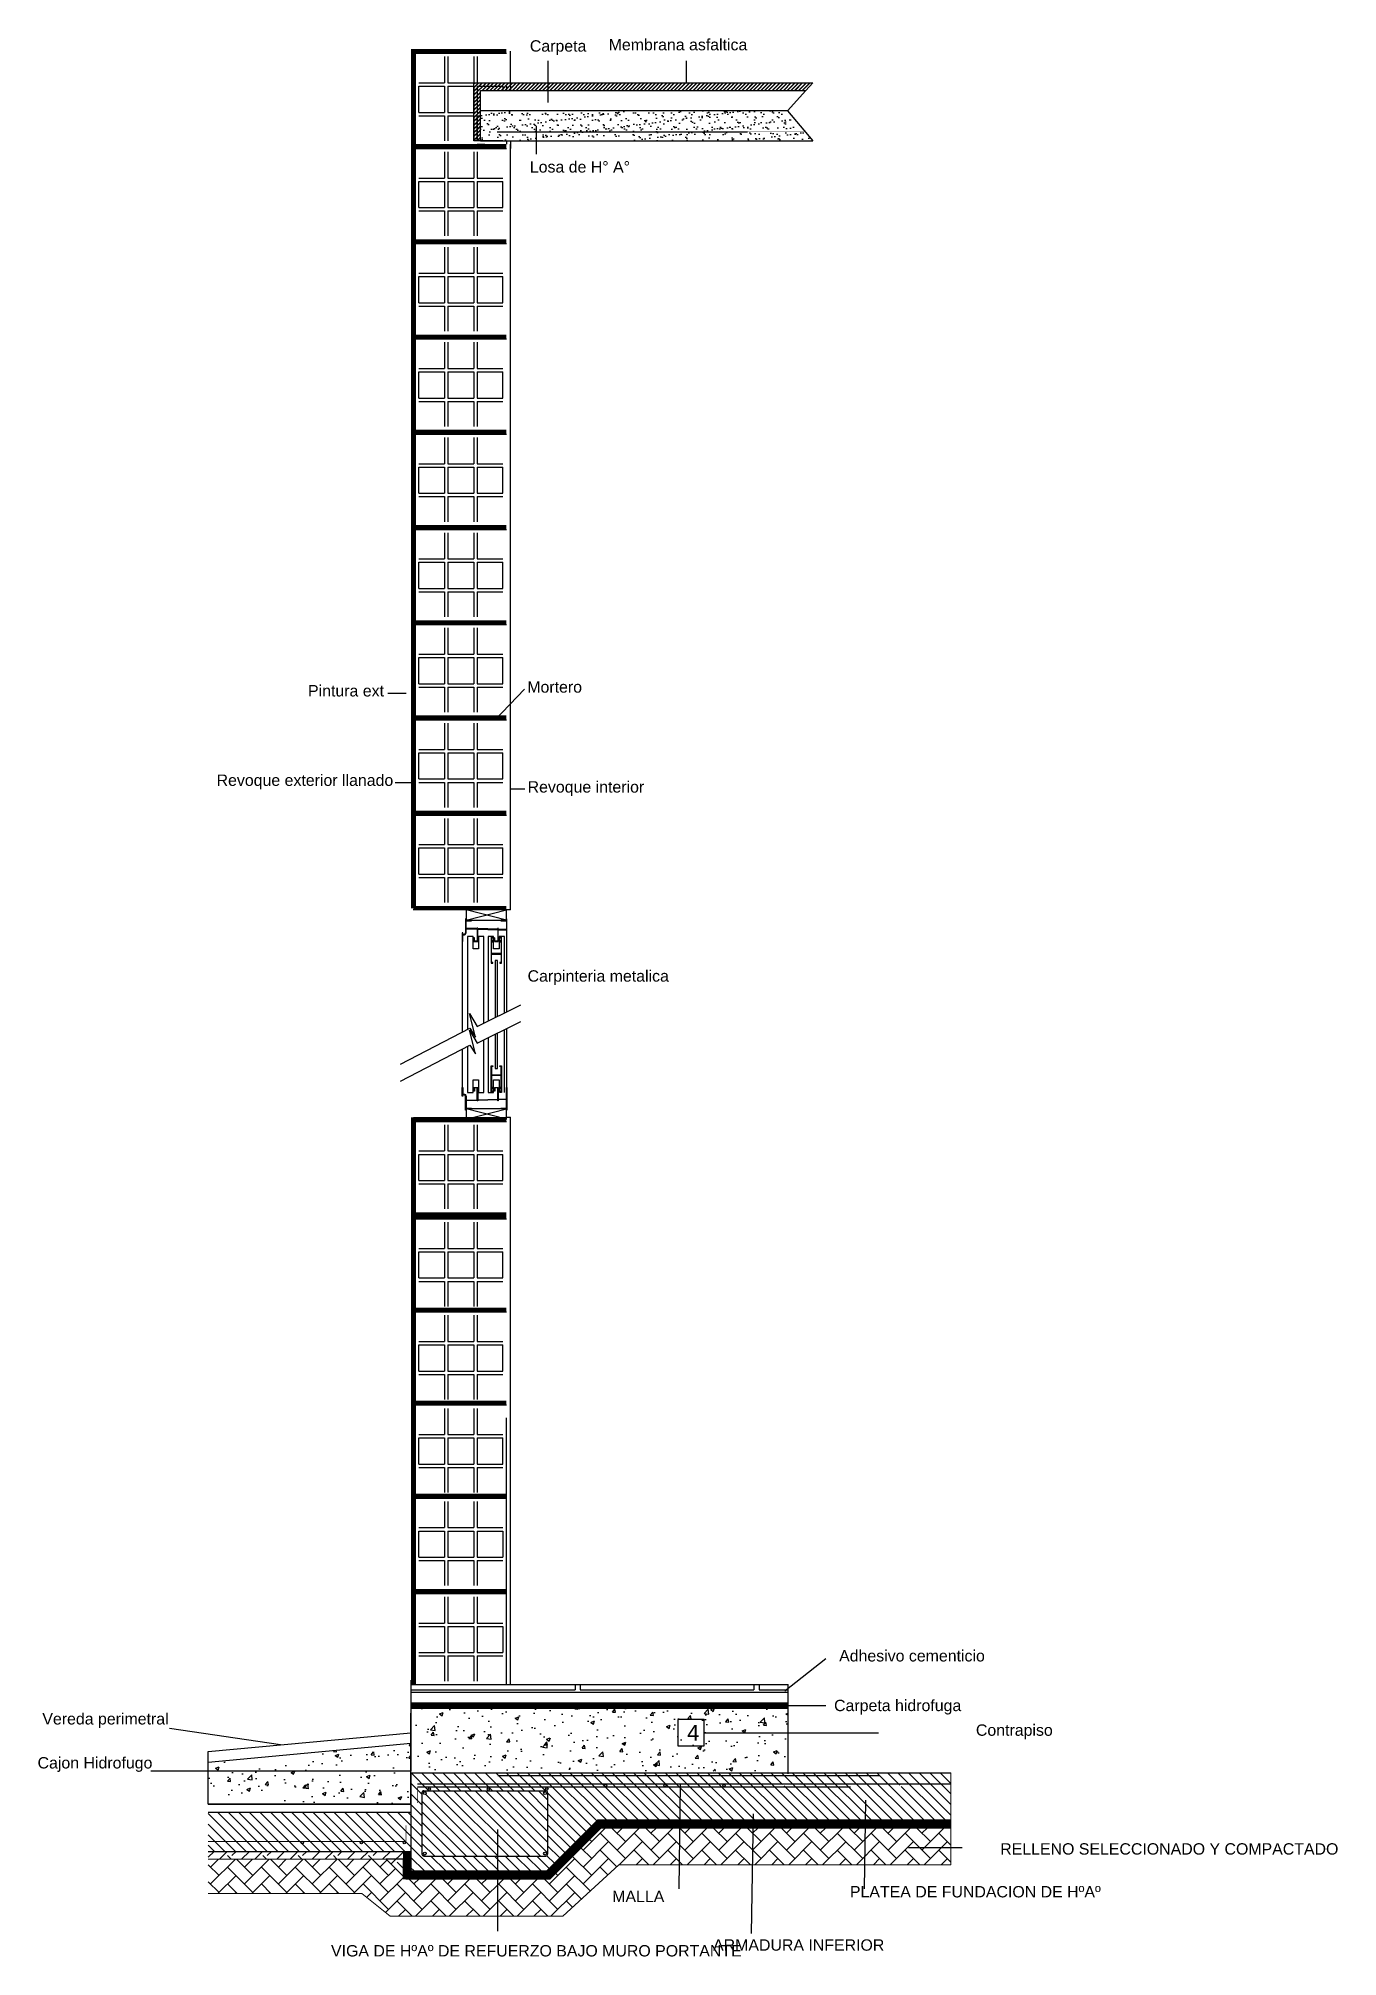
# Model space of a CAD drawing. Header units: millimetres. Extents: x 2439 to 2849, y 1282 to 1398.
# Drawn here: x 2438.94 to 2450.36, y 1310.99 to 1327.86 of the extents above; entities that cross this region are included whole.
import ezdxf

# ---------------------------------------------------------------- set-up
doc = ezdxf.new("R2010")
doc.units = ezdxf.units.MM
doc.linetypes.add('DASHED2', pattern=[0.375, 0.25, -0.125])
for name, color, linetype in [('13010100', 7, 'Continuous'), ('1301020', 4, 'Continuous'), ('1301050', 3, 'Continuous'), ('AUX1', 1, 'Continuous'), ('ejes', 8, 'DASHED2'), ('ESTRUCTURAS', 7, 'Continuous')]:
    doc.layers.add(name, color=color, linetype=linetype)
doc.layers.add('MUROS', color=1, linetype='Continuous', lineweight=30)
doc.styles.get("Standard").update_dxf_attribs({"font": 'arial.ttf'})
pattern_1 = [(135, (3473.93683, 684.683215), (0.0465308462, 0.0465308462), [])]

msp = doc.modelspace()

# ---------------------------------------------------------------- texts
for s, p in [('RELLENO SELECCIONADO Y COMPACTADO', (2447.39673, 1311.88884)), ('MALLA  ', (2443.98551, 1311.47109)), ('PLATEA DE FUNDACION DE HºAº ', (2446.07534, 1311.51241)), ('ARMADURA INFERIOR', (2444.87228, 1311.04378)), ('VIGA DE HºAº DE REFUERZO BAJO MURO PORTANTE', (2441.51343, 1310.99303))]:
    msp.add_text(s, height=0.1).set_placement(p)
at = {"char_height": 0.1, "attachment_point": 1}
for s, width, insert in [('Carpeta', 2.3425786, (2443.2615, 1327.84479)), ('Losa de H° A°', 2.3425786, (2443.2615, 1326.78134)), ('Carpinteria metalica', 2.3425786, (2443.24157, 1319.66587)), ('Adhesivo cementicio', 2.3425786, (2445.98027, 1313.68732)), ('Carpeta hidrofuga', 2.3425786, (2445.93609, 1313.25063)), ('Vereda perimetral', 1.2304444, (2438.97565, 1313.13316)), ('Contrapiso', 2.3425786, (2447.18289, 1313.03383)), ('Cajon Hidrofugo', 1.2304444, (2438.93364, 1312.74633))]:
    msp.add_mtext_dynamic_manual_height_columns(s, width=width, gutter_width=12.5, heights=[0], dxfattribs=dict(at, insert=insert))
at = {"attachment_point": 1}
for s, insert, char_height, width in [('Membrana asfaltica', (2443.9543, 1327.85603), 0.1, 2.3425786), ('Pintura ext', (2441.31143, 1322.17382), 0.1, 1.6411541), ('Mortero', (2443.23879, 1322.20754), 0.1, 1.6411541), ('Revoque exterior llanado', (2440.5076, 1321.38757), 0.1, 1.6411541), ('Revoque interior', (2443.24186, 1321.32877), 0.1, 1.6411541), ('{\\fArial|b0|i0|c0|p34;4}', (2444.64326, 1313.03012), 0.138758, 0.2044655)]:
    msp.add_mtext(s, dxfattribs=dict(at, insert=insert, char_height=char_height, width=width))

# ---------------------------------------------------------------- blocks, each defined once
blk = doc.blocks.new('A$C4DB13172')
for p, q in [((0.2292, 0.1128), (0.3585, 0.177)), ((0.2235, 0.0808), (0.2063, 0.1517)), ((0.2063, 0.1517), (0.2292, 0.1128)), ((0, 0), (0.2075, 0.1071)), ((0.2075, 0.1071), (0.2235, 0.0808))]:
    blk.add_line(p, q)
blk = doc.blocks.new('A$C376E7DB5')
for p, q in [((0.1842, 0.5025), (0.1842, 0.232)), ((0.3174, 0.2935), (0.3174, 0.5025)), ((0.3174, 0.0679), (0.3174, 0.2435)), ((0.1842, 0.182), (0.1842, 0.0679))]:
    blk.add_line(p, q)
at = {"layer": '13010100'}
for p, q in [((0.2168, 0.5174), (0.2005, 0.5174)), ((0.2005, 0.5174), (0.2005, 0.2404)), ((0.2168, 0.481), (0.2168, 0.5174)), ((0.249, 0.5174), (0.2333, 0.5174)), ((0.2333, 0.5174), (0.2333, 0.481)), ((0.249, 0.2595), (0.249, 0.5174)), ((0.278, 0.5174), (0.2618, 0.5174)), ((0.2618, 0.5174), (0.2618, 0.2659)), ((0.278, 0.481), (0.278, 0.5174)), ((0.3102, 0.5174), (0.2945, 0.5174)), ((0.2945, 0.5174), (0.2945, 0.481)), ((0.3102, 0.29), (0.3102, 0.5174)), ((0.2333, 0.481), (0.2168, 0.481)), ((0.2945, 0.481), (0.278, 0.481)), ((0.3102, 0.053), (0.3102, 0.24)), ((0.2005, 0.1904), (0.2005, 0.053)), ((0.249, 0.053), (0.249, 0.2095)), ((0.2618, 0.2159), (0.2618, 0.053)), ((0.2168, 0.053), (0.2168, 0.0903)), ((0.2168, 0.0903), (0.2333, 0.0903)), ((0.2333, 0.0903), (0.2333, 0.053)), ((0.278, 0.053), (0.278, 0.0903)), ((0.278, 0.0903), (0.2945, 0.0903)), ((0.2945, 0.0903), (0.2945, 0.053)), ((0.2005, 0.053), (0.2168, 0.053)), ((0.2333, 0.053), (0.249, 0.053)), ((0.2618, 0.053), (0.278, 0.053))]:
    blk.add_line(p, q, dxfattribs=at)
for points in [[(0.2123, 0.5644), (0.2123, 0.566), (0.1958, 0.566), (0.1958, 0.5703), (0.1941, 0.5703), (0.1941, 0.5298, -0.414214), (0.1875, 0.5232), (0.1859, 0.5232), (0.1859, 0.5281), (0.1842, 0.5281), (0.1842, 0.5025), (0.1859, 0.5025), (0.1859, 0.5215), (0.1875, 0.5215, 0.414214), (0.1958, 0.5298), (0.1958, 0.5406), (0.2289, 0.5396), (0.2289, 0.5041), (0.2206, 0.5041), (0.2206, 0.5132), (0.219, 0.5132), (0.219, 0.5025), (0.2305, 0.5025), (0.2305, 0.5396), (0.2901, 0.5379), (0.2901, 0.5041), (0.2819, 0.5041), (0.2819, 0.5132), (0.2802, 0.5132), (0.2802, 0.5025), (0.2918, 0.5025), (0.2918, 0.5379), (0.3158, 0.5372), (0.3158, 0.5025), (0.3174, 0.5025), (0.3174, 0.5703), (0.3158, 0.5703), (0.3158, 0.5662), (0.2992, 0.5662), (0.2992, 0.5646)], [(0.2123, 0.006), (0.2123, 0.0043), (0.1958, 0.0043), (0.1958, 0), (0.1941, 0), (0.1941, 0.0406, 0.414214), (0.1875, 0.0472), (0.1859, 0.0472), (0.1859, 0.0422), (0.1842, 0.0422), (0.1842, 0.0679), (0.1859, 0.0679), (0.1859, 0.0488), (0.1875, 0.0488, -0.414214), (0.1958, 0.0406), (0.1958, 0.0298), (0.2289, 0.0307), (0.2289, 0.0662), (0.2206, 0.0662), (0.2206, 0.0571), (0.219, 0.0571), (0.219, 0.0679), (0.2305, 0.0679), (0.2305, 0.0308), (0.2901, 0.0324), (0.2901, 0.0662), (0.2819, 0.0662), (0.2819, 0.0571), (0.2802, 0.0571), (0.2802, 0.0679), (0.2918, 0.0679), (0.2918, 0.0324), (0.3158, 0.0331), (0.3158, 0.0679), (0.3174, 0.0679), (0.3174, 0), (0.3158, 0), (0.3158, 0.0041), (0.2992, 0.0041), (0.2992, 0.0058)]]:
    blk.add_lwpolyline(points, format="xyb", dxfattribs=at)
at = {"layer": '1301020'}
for p, q in [((0.2894, 0.4457), (0.2828, 0.4457)), ((0.2828, 0.4457), (0.2828, 0.2763)), ((0.2894, 0.2796), (0.2894, 0.4457)), ((0.2894, 0.1247), (0.2894, 0.2296)), ((0.2828, 0.2263), (0.2828, 0.1247)), ((0.2828, 0.1247), (0.2894, 0.1247))]:
    blk.add_line(p, q, dxfattribs=at)
for points in [[(0.2992, 0.5646), (0.3158, 0.5646), (0.3158, 0.5389), (0.3158, 0.5389), (0.2918, 0.5396), (0.2918, 0.5396), (0.2918, 0.5422), (0.2901, 0.5422), (0.2901, 0.5396), (0.2305, 0.5412), (0.2305, 0.5422), (0.2289, 0.5422), (0.2289, 0.5413), (0.1958, 0.5422), (0.1958, 0.5644), (0.2123, 0.5644)], [(0.2992, 0.0058), (0.3158, 0.0058), (0.3158, 0.0314), (0.3158, 0.0314), (0.2918, 0.0308), (0.2918, 0.0308), (0.2918, 0.0281), (0.2901, 0.0281), (0.2901, 0.0307), (0.2305, 0.0291), (0.2305, 0.0281), (0.2289, 0.0281), (0.2289, 0.0291), (0.1958, 0.0281), (0.1958, 0.006), (0.2123, 0.006)]]:
    blk.add_lwpolyline(points, dxfattribs=at)
at = {"layer": '1301050'}
for points in [[(0.2981, 0.5157), (0.3001, 0.5157), (0.3001, 0.5033), (0.2981, 0.5033), (0.2981, 0.5054), (0.2964, 0.5054), (0.2964, 0.5017), (0.3001, 0.5017), (0.3001, 0.4671), (0.3001, 0.4671), (0.2719, 0.4671), (0.2719, 0.5017), (0.2756, 0.5017), (0.2756, 0.5054), (0.2739, 0.5054), (0.2739, 0.5033), (0.2719, 0.5033), (0.2719, 0.5157), (0.2739, 0.5157), (0.2739, 0.5137), (0.2756, 0.5137), (0.2756, 0.5174), (0.2703, 0.5174), (0.2703, 0.4384), (0.2752, 0.4384), (0.2752, 0.4401), (0.2719, 0.4401), (0.2719, 0.4654), (0.3001, 0.4654), (0.3001, 0.4401), (0.2967, 0.4401), (0.2967, 0.4384), (0.3017, 0.4384), (0.3017, 0.5174), (0.2964, 0.5174), (0.2964, 0.5137), (0.2981, 0.5137)], [(0.2981, 0.0547), (0.3001, 0.0547), (0.3001, 0.0671), (0.2981, 0.0671), (0.2981, 0.0651), (0.2964, 0.0651), (0.2964, 0.0688), (0.3001, 0.0688), (0.3001, 0.1034), (0.3001, 0.1034), (0.2719, 0.1034), (0.2719, 0.0688), (0.2756, 0.0688), (0.2756, 0.0651), (0.2739, 0.0651), (0.2739, 0.0671), (0.2719, 0.0671), (0.2719, 0.0547), (0.2739, 0.0547), (0.2739, 0.0568), (0.2756, 0.0568), (0.2756, 0.0531), (0.2703, 0.0531), (0.2703, 0.132), (0.2752, 0.132), (0.2752, 0.1304), (0.2719, 0.1304), (0.2719, 0.105), (0.3001, 0.105), (0.3001, 0.1304), (0.2967, 0.1304), (0.2967, 0.132), (0.3017, 0.132), (0.3017, 0.0531), (0.2964, 0.0531), (0.2964, 0.0568), (0.2981, 0.0568)]]:
    blk.add_lwpolyline(points, close=True, dxfattribs=at)
for p in [(0, 0.1369), (0, 0.0869)]:
    blk.add_blockref('A$C4DB13172', p)

# ---------------------------------------------------------------- hatches: boundary and pattern name
at = {"true_color": 0xffffff}
h = msp.add_hatch(dxfattribs=at)
h.set_pattern_fill('JIS_LC_8A', scale=0.003)
h.set_pattern_definition([(45, (-6.072393, 0.03), (-0.01654629868, 0.01654629868), []), (45, (-6.069393, 0.03), (-0.01654629868, 0.01654629868), [])])
h.paths.add_polyline_path([(2442.76971, 1326.96077), (2442.82735, 1326.96077), (2442.82735, 1327.404), (2445.68908, 1327.404), (2445.74956, 1327.47077), (2442.76971, 1327.47077)])
h = msp.add_hatch(dxfattribs=at)
h.set_pattern_fill('AR-SAND', scale=0.002)
h.set_pattern_definition([(37.5, (-6.07239, 0.03), (-0.0032000626, 0.0978826475), [0, -0.077216, 0, -0.08636, 0, -0.08255]), (7.5, (-6.07239, 0.03), (0.0899046566, 0.14336502), [0, -0.041656, 0, -0.069596, 0, -0.02667]), (327.5, (-6.13488, 0.03), (0.158198474, 0.000287437), [0, -0.0254, 0, -0.09144, 0, -0.11938]), (317.5, (-6.13488, 0.03), (0.1527112905, 0.0445858647), [0, -0.0127, 0, -0.059944, 0, -0.06858])])
h.paths.add_polyline_path([(2442.82735, 1327.22458), (2442.82735, 1326.96077), (2445.74956, 1326.96077), (2445.52656, 1327.22458)])
h = msp.add_hatch()
h.set_pattern_fill('AR-CONC,_O', color=256, scale=0.046253)
h.set_pattern_definition([(50, (2410.09224, 1286.32832), (0.3317519, -0.0290245), [0.0346895, -0.3815844]), (355, (2410.09224, 1286.3283), (-0.0641762, 0.3479089), [0.0277516, -0.3052675]), (100.4514, (2410.1199, 1286.3259), (0.267576, 0.318884), [0.0294815, -0.3242969]), (46.1842, (2410.09224, 1286.42082), (0.4936274, -0.076557), [0.052034, -0.5723766]), (96.6356, (2410.1334, 1286.41444), (0.4323063, 0.4505554), [0.0442223, -0.486445]), (351.1842, (2410.09224, 1286.4208), (0.432306, 0.450556), [0.0416274, -0.4579013]), (21, (2410.1385, 1286.3977), (0.2760854, -0.186222), [0.0346895, -0.3815844]), (326, (2410.1385, 1286.3977), (0.1125398, 0.3354012), [0.0277516, -0.3052675]), (71.4514, (2410.1615, 1286.38218), (0.3886253, 0.149179), [0.0294815, -0.3242969]), (37.5, (2410.09224, 1286.32832), (0.00562426, 0.15397226), [0, -0.3015673, 0, -0.3098928, 0, -0.30642386]), (7.5, (2410.09224, 1286.32832), (0.12167665, 0.1824259), [0, -0.17668515, 0, -0.2946294, 0, -0.11678796]), (327.5, (2409.9891, 1286.32832), (0.24690707, -0.01043223), [0, -0.11563164, 0, -0.3607707, 0, -0.478715]), (317.5, (2409.94285, 1286.32832), (0.2697391, 0.0463012), [0, -0.1503211, 0, -0.2395888, 0, -0.339957])])
h.paths.add_polyline_path([(2442.21646, 1313.17743), (2442.21646, 1312.6224), (2445.53206, 1312.6224), (2445.53206, 1313.17743)])
h = msp.add_hatch()
h.set_pattern_fill('AR-CONC,_O', color=256, scale=0.046253)
h.set_pattern_definition([(50, (2410.89224, 1286.03805), (0.3317519, -0.0290245), [0.0346895, -0.3815844]), (355, (2410.89224, 1286.03805), (-0.0641762, 0.3479089), [0.0277516, -0.3052675]), (100.4514, (2410.9199, 1286.03563), (0.267576, 0.318884), [0.0294815, -0.3242969]), (46.1842, (2410.89224, 1286.13056), (0.4936274, -0.076557), [0.052034, -0.5723766]), (96.6356, (2410.9334, 1286.1242), (0.4323063, 0.4505554), [0.044222, -0.486445]), (351.1842, (2410.89224, 1286.13056), (0.432306, 0.450556), [0.0416274, -0.4579013]), (21, (2410.9385, 1286.10743), (0.2760854, -0.186222), [0.0346895, -0.3815844]), (326, (2410.9385, 1286.10743), (0.1125398, 0.3354012), [0.0277516, -0.3052675]), (71.4514, (2410.9615, 1286.0919), (0.3886253, 0.149179), [0.0294815, -0.3242969]), (37.5, (2410.89224, 1286.03805), (0.00562426, 0.15397226), [0, -0.3015673, 0, -0.3098928, 0, -0.3064239]), (7.5, (2410.89224, 1286.03805), (0.12167665, 0.1824259), [0, -0.17668515, 0, -0.2946294, 0, -0.11678796]), (327.5, (2410.7891, 1286.03805), (0.24690707, -0.01043223), [0, -0.1156316, 0, -0.3607707, 0, -0.478715]), (317.5, (2410.74285, 1286.03805), (0.2697391, 0.0463012), [0, -0.1503211, 0, -0.2395888, 0, -0.339957])])
h.paths.add_polyline_path([(2442.21646, 1312.33214), (2442.21646, 1312.86826), (2440.43485, 1312.70176), (2440.43485, 1312.33214)])
at = {"lineweight": 9, "ltscale": 0.1}
h = msp.add_hatch(dxfattribs=at)
h.set_pattern_fill('LINE', color=256, scale=0.020726, angle=45, style=0)
h.set_pattern_definition(pattern_1)
h.paths.add_polyline_path([(2443.418, 1312.43345, 0.41421356), (2443.40073, 1312.45072), (2442.33054, 1312.45072, 0.41421356), (2442.31326, 1312.43345), (2442.31326, 1311.89265, 0.41421356), (2442.33054, 1311.87538), (2442.97872, 1311.87538), (2442.97872, 1311.74491), (2442.21646, 1311.74491), (2442.21646, 1312.60848), (2446.96324, 1312.60848), (2446.96324, 1312.50849), (2444.58716, 1312.50849), (2444.58318, 1312.19397), (2443.85911, 1312.19397), (2443.41005, 1311.74491), (2442.97872, 1311.74491), (2442.97872, 1311.87538), (2443.40073, 1311.87538, 0.41421356), (2443.418, 1311.89265)])
h.paths.add_polyline_path([(2443.42108, 1312.46511, 1), (2443.40036, 1312.46511, 1)], flags=16)
h.paths.add_polyline_path([(2443.93872, 1312.49673, 1), (2443.918, 1312.49673, 1)], flags=16)
h.paths.add_polyline_path([(2442.9056, 1312.46511, 1), (2442.88487, 1312.46511, 1)], flags=16)
h.paths.add_polyline_path([(2444.45915, 1312.49673, 1), (2444.43843, 1312.49673, 1)], flags=16)
h.paths.add_polyline_path([(2442.36609, 1312.46511, 1), (2442.38682, 1312.46511, 1)], flags=16)
h.paths.add_polyline_path([(2444.58716, 1312.50849), (2446.96324, 1312.50849), (2446.96324, 1312.19397), (2444.58318, 1312.19397)], flags=17)
h.paths.add_polyline_path([(2444.97793, 1312.49673, 1), (2444.9572, 1312.49673, 1)], flags=16)
h.paths.add_polyline_path([(2445.49677, 1312.49673, 1), (2445.47604, 1312.49673, 1)], flags=16)
h.paths.add_polyline_path([(2446.0156, 1312.49673, 1), (2445.99488, 1312.49673, 1)], flags=16)
h.paths.add_polyline_path([(2446.53444, 1312.49673, 1), (2446.51372, 1312.49673, 1)], flags=16)
h = msp.add_hatch(dxfattribs=at)
h.set_pattern_fill('ANSI31', color=256, scale=0.020726, style=0)
h.set_pattern_definition([(135, (3446.786616, 683.94787), (0.0465308462, 0.0465308462), [])])
h.paths.add_polyline_path([(2442.31326, 1312.43345), (2442.31832, 1312.44566), (2442.33054, 1312.45072), (2443.40073, 1312.45072), (2443.41294, 1312.44566), (2443.418, 1312.43345), (2443.418, 1312.24743), (2442.35508, 1312.24743), (2442.35508, 1312.00459), (2442.31326, 1312.00459)])
h.paths.add_polyline_path([(2443.40743, 1312.43064, 1), (2443.38255, 1312.43064, 1)], flags=16)
h.paths.add_polyline_path([(2442.35058, 1312.43064, 1), (2442.32571, 1312.43064, 1)], flags=16)
h.paths.add_polyline_path([(2442.35508, 1312.24743), (2443.418, 1312.24743), (2443.418, 1311.89265), (2443.41294, 1311.88044), (2443.40073, 1311.87538), (2442.97872, 1311.87538), (2442.97872, 1312.00459), (2442.35508, 1312.00459)])
h.paths.add_polyline_path([(2443.35102, 1311.9935, 1), (2443.37175, 1311.9935, 1)], flags=16)
h.paths.add_polyline_path([(2443.38255, 1311.89755, 1), (2443.40743, 1311.89755, 1)], flags=16)
h.paths.add_polyline_path([(2442.97872, 1312.00459), (2442.97872, 1311.87538), (2442.33054, 1311.87538), (2442.31832, 1311.88044), (2442.31326, 1311.89265), (2442.31326, 1311.98631, 0.67486315), (2442.33109, 1311.9935, 0.67486315), (2442.31326, 1312.00069), (2442.31326, 1312.00459)])
h.paths.add_polyline_path([(2442.85133, 1311.9935, 1), (2442.8306, 1311.9935, 1)], flags=16)
h.paths.add_polyline_path([(2442.32571, 1311.89755, 1), (2442.35058, 1311.89755, 1)], flags=16)
h = msp.add_hatch(dxfattribs=at)
h.set_pattern_fill('LINE', color=256, scale=0.020726, angle=45, style=0)
h.set_pattern_definition(pattern_1)
h.paths.add_polyline_path([(2441.77038, 1311.9935, 1), (2441.79111, 1311.9935, 1)], flags=16)
h.paths.add_polyline_path([(2441.24996, 1311.9935, 1), (2441.27068, 1311.9935, 1)], flags=16)
h.paths.add_polyline_path([(2442.1674, 1311.9935, 1), (2442.14667, 1311.9935, 1)], flags=16)
h.paths.add_polyline_path([(2440.72972, 1311.9935, 1), (2440.75045, 1311.9935, 1)], flags=16)
h.paths.add_polyline_path([(2440.43485, 1312.26305), (2440.43485, 1311.91762), (2442.21646, 1311.91762), (2442.21646, 1312.26305)])
h = msp.add_hatch(dxfattribs=at)
h.set_pattern_fill('AR-HBONE', color=256, scale=0.001036, style=0)
h.set_pattern_definition([(135, (3446.78662, 683.94787), (-1e-17, 0.148898708), [0.31586186, -0.105287286]), (45, (3446.71217, 684.02232), (-1e-17, 0.148898708), [0.31586186, -0.105287286])])
h.paths.add_polyline_path([(2445.97885, 1312.12488), (2446.96324, 1312.12488), (2446.96304, 1311.79906), (2445.97234, 1311.79906)])
h.paths.add_polyline_path([(2445.22593, 1312.12488), (2445.97885, 1312.12488), (2445.97234, 1311.79906), (2445.22017, 1311.79906)])
h.paths.add_polyline_path([(2444.58231, 1312.12488), (2445.22593, 1312.12488), (2445.22017, 1311.79906), (2444.57818, 1311.79906)])
h.paths.add_polyline_path([(2443.88772, 1312.12488), (2444.58231, 1312.12488), (2444.57818, 1311.79906), (2444.04403, 1311.79906), (2443.55275, 1311.34633), (2442.97872, 1311.34633), (2442.97872, 1311.67582), (2443.43866, 1311.67582)])
h.paths.add_polyline_path([(2440.43485, 1311.84854), (2440.43485, 1311.5462), (2441.78411, 1311.5462), (2442.03406, 1311.34633), (2442.97872, 1311.34633), (2442.97872, 1311.67582), (2442.17242, 1311.67582), (2441.99971, 1311.84854)])
h = msp.add_hatch(dxfattribs=at)
h.set_pattern_fill('EARTH', color=256, scale=0.034543, angle=45, style=0)
h.set_pattern_definition([(135, (3473.93683, 684.68322), (-2e-17, 0.31020564), [0.21934851, -0.21934851]), (135, (3473.995, 684.74138), (-2e-17, 0.31020564), [0.21934851, -0.21934851]), (135, (3474.05315, 684.79954), (-2e-17, 0.31020564), [0.21934851, -0.21934851]), (45, (3474.05315, 684.83832), (0.31020564, 2e-17), [0.21934851, -0.21934851]), (45, (3473.995, 684.89648), (0.31020564, 2e-17), [0.21934851, -0.21934851]), (45, (3473.93683, 684.95465), (0.31020564, 2e-17), [0.21934851, -0.21934851])])
h.paths.add_polyline_path([(2441.99971, 1311.84854), (2442.14738, 1311.84854), (2442.14738, 1311.70087)])
h.paths.add_polyline_path([(2440.43485, 1311.91762), (2440.43485, 1311.84854), (2442.18192, 1311.84854), (2442.18192, 1311.91762)])

# ---------------------------------------------------------------- linework, layer by layer
for p, q in [((2442.25478, 1326.93077), (2442.25478, 1327.73077)), ((2442.25478, 1327.73077), (2443.05478, 1327.73077)), ((2442.50971, 1327.70077), (2442.50971, 1327.47077)), ((2442.53971, 1327.70077), (2442.53971, 1327.47077)), ((2442.76971, 1327.70077), (2442.76971, 1327.47077)), ((2442.79971, 1327.70077), (2442.79971, 1327.47077)), ((2443.09228, 1327.44077), (2443.09228, 1327.74922)), ((2443.42179, 1327.29629), (2443.42179, 1327.66235)), ((2444.63961, 1327.47077), (2444.63961, 1327.66235)), ((2442.28478, 1327.47077), (2442.50971, 1327.47077)), ((2442.28478, 1327.44077), (2442.50971, 1327.44077)), ((2442.28478, 1327.21077), (2442.28478, 1327.44077)), ((2442.50971, 1327.44077), (2442.50971, 1327.21077)), ((2442.53971, 1327.47077), (2442.76971, 1327.47077)), ((2442.53971, 1327.44077), (2442.76971, 1327.44077)), ((2442.53971, 1327.44077), (2442.53971, 1327.21077)), ((2442.76971, 1327.47077), (2445.74956, 1327.47077)), ((2442.76971, 1326.96077), (2442.76971, 1327.47077)), ((2442.76971, 1327.44077), (2442.76971, 1327.21077)), ((2442.79971, 1327.47077), (2443.02478, 1327.47077)), ((2442.79971, 1327.44077), (2443.02478, 1327.44077)), ((2442.79971, 1327.44077), (2442.79971, 1327.21077)), ((2442.82735, 1327.404), (2445.68908, 1327.404)), ((2442.82735, 1326.96077), (2442.82735, 1327.404)), ((2443.02478, 1327.44077), (2443.02478, 1327.404)), ((2443.05478, 1327.44077), (2443.05478, 1327.404)), ((2443.09228, 1327.44077), (2443.09228, 1327.404)), ((2445.68908, 1327.404), (2445.52656, 1327.22458)), ((2445.74956, 1327.47077), (2445.68908, 1327.404)), ((2442.28478, 1327.21077), (2442.50971, 1327.21077)), ((2442.28478, 1327.18077), (2442.50971, 1327.18077)), ((2442.50971, 1327.18077), (2442.50971, 1326.96077)), ((2442.53971, 1327.21077), (2442.76971, 1327.21077)), ((2442.53971, 1327.18077), (2442.76971, 1327.18077)), ((2442.53971, 1327.18077), (2442.53971, 1326.96077)), ((2442.76971, 1327.18077), (2442.76971, 1326.96077)), ((2442.79971, 1327.21077), (2442.82735, 1327.21077)), ((2442.79971, 1327.18077), (2442.79971, 1326.96077)), ((2442.79971, 1326.96077), (2442.79971, 1327.18077)), ((2442.79971, 1327.18077), (2442.82735, 1327.18077)), ((2445.52656, 1327.22458), (2442.82735, 1327.22458)), ((2445.52656, 1327.22458), (2445.74956, 1326.96077)), ((2442.97514, 1327.04053), (2445.17426, 1327.04053)), ((2443.02478, 1327.04053), (2443.02478, 1327.04052)), ((2443.05478, 1327.04053), (2443.05478, 1327.04052)), ((2443.09228, 1327.04053), (2443.09228, 1327.04051)), ((2443.31653, 1327.09092), (2443.31653, 1326.8433)), ((2442.25478, 1326.09333), (2442.25478, 1326.89333)), ((2442.25478, 1326.89333), (2443.05478, 1326.89333)), ((2442.50971, 1326.86333), (2442.50971, 1326.63333)), ((2442.53971, 1326.86333), (2442.53971, 1326.63333)), ((2442.82735, 1326.96077), (2442.76971, 1326.96077)), ((2442.76971, 1326.86333), (2442.76971, 1326.63333)), ((2443.02478, 1326.96077), (2442.79971, 1326.96077)), ((2442.79971, 1326.93077), (2442.86477, 1326.93077)), ((2442.79971, 1326.86333), (2442.79971, 1326.63333)), ((2442.82735, 1326.96077), (2445.74956, 1326.96077)), ((2443.05478, 1326.96077), (2443.05478, 1326.93077)), ((2443.09228, 1326.96077), (2443.09228, 1326.89333)), ((2443.09228, 1320.19774), (2443.09228, 1326.93077)), ((2442.28478, 1326.63333), (2442.50971, 1326.63333)), ((2442.28478, 1326.60333), (2442.50971, 1326.60333)), ((2442.28478, 1326.37333), (2442.28478, 1326.60333)), ((2442.50971, 1326.60333), (2442.50971, 1326.37333)), ((2442.53971, 1326.63333), (2442.76971, 1326.63333)), ((2442.53971, 1326.60333), (2442.76971, 1326.60333)), ((2442.53971, 1326.60333), (2442.53971, 1326.37333)), ((2442.76971, 1326.60333), (2442.76971, 1326.37333)), ((2442.79971, 1326.63333), (2443.02478, 1326.63333)), ((2442.79971, 1326.60333), (2443.02478, 1326.60333)), ((2442.79971, 1326.60333), (2442.79971, 1326.37333)), ((2443.02478, 1326.37333), (2443.02478, 1326.60333)), ((2442.28478, 1326.37333), (2442.50971, 1326.37333)), ((2442.28478, 1326.34333), (2442.50971, 1326.34333)), ((2442.50971, 1326.34333), (2442.50971, 1326.12333)), ((2442.53971, 1326.37333), (2442.76971, 1326.37333)), ((2442.53971, 1326.34333), (2442.76971, 1326.34333)), ((2442.53971, 1326.34333), (2442.53971, 1326.12333)), ((2442.76971, 1326.34333), (2442.76971, 1326.12333)), ((2442.79971, 1326.37333), (2443.02478, 1326.37333)), ((2442.79971, 1326.34333), (2443.02478, 1326.34333)), ((2442.79971, 1326.34333), (2442.79971, 1326.12333)), ((2442.25478, 1325.25589), (2442.25478, 1326.05589)), ((2442.25478, 1326.05589), (2443.05478, 1326.05589)), ((2442.50971, 1326.02589), (2442.50971, 1325.79589)), ((2442.53971, 1326.02589), (2442.53971, 1325.79589)), ((2442.76971, 1326.02589), (2442.76971, 1325.79589)), ((2442.79971, 1326.02589), (2442.79971, 1325.79589)), ((2442.28478, 1325.79589), (2442.50971, 1325.79589)), ((2442.53971, 1325.79589), (2442.76971, 1325.79589)), ((2442.79971, 1325.79589), (2443.02478, 1325.79589)), ((2442.28478, 1325.76589), (2442.50971, 1325.76589)), ((2442.28478, 1325.53589), (2442.28478, 1325.76589)), ((2442.50971, 1325.76589), (2442.50971, 1325.53589)), ((2442.53971, 1325.76589), (2442.76971, 1325.76589)), ((2442.53971, 1325.76589), (2442.53971, 1325.53589)), ((2442.76971, 1325.76589), (2442.76971, 1325.53589)), ((2442.79971, 1325.76589), (2443.02478, 1325.76589)), ((2442.79971, 1325.76589), (2442.79971, 1325.53589)), ((2443.02478, 1325.53589), (2443.02478, 1325.76589)), ((2442.28478, 1325.53589), (2442.50971, 1325.53589)), ((2442.28478, 1325.50589), (2442.50971, 1325.50589)), ((2442.50971, 1325.50589), (2442.50971, 1325.28589)), ((2442.53971, 1325.53589), (2442.76971, 1325.53589)), ((2442.53971, 1325.50589), (2442.76971, 1325.50589)), ((2442.53971, 1325.50589), (2442.53971, 1325.28589)), ((2442.76971, 1325.50589), (2442.76971, 1325.28589)), ((2442.79971, 1325.53589), (2443.02478, 1325.53589)), ((2442.79971, 1325.50589), (2443.02478, 1325.50589)), ((2442.79971, 1325.50589), (2442.79971, 1325.28589)), ((2442.25478, 1324.41845), (2442.25478, 1325.21845)), ((2442.25478, 1325.21845), (2443.05478, 1325.21845)), ((2442.50971, 1325.18845), (2442.50971, 1324.95845)), ((2442.53971, 1325.18845), (2442.53971, 1324.95845)), ((2442.76971, 1325.18845), (2442.76971, 1324.95845)), ((2442.79971, 1325.18845), (2442.79971, 1324.95845)), ((2442.28478, 1324.95845), (2442.50971, 1324.95845)), ((2442.53971, 1324.95845), (2442.76971, 1324.95845)), ((2442.79971, 1324.95845), (2443.02478, 1324.95845)), ((2442.28478, 1324.92845), (2442.50971, 1324.92845)), ((2442.28478, 1324.69845), (2442.28478, 1324.92845)), ((2442.50971, 1324.92845), (2442.50971, 1324.69845)), ((2442.53971, 1324.92845), (2442.76971, 1324.92845)), ((2442.53971, 1324.92845), (2442.53971, 1324.69845)), ((2442.76971, 1324.92845), (2442.76971, 1324.69845)), ((2442.79971, 1324.92845), (2443.02478, 1324.92845)), ((2442.79971, 1324.92845), (2442.79971, 1324.69845)), ((2443.02478, 1324.69845), (2443.02478, 1324.92845)), ((2442.28478, 1324.69845), (2442.50971, 1324.69845)), ((2442.28478, 1324.66845), (2442.50971, 1324.66845)), ((2442.50971, 1324.66845), (2442.50971, 1324.44845)), ((2442.53971, 1324.69845), (2442.76971, 1324.69845)), ((2442.53971, 1324.66845), (2442.76971, 1324.66845)), ((2442.53971, 1324.66845), (2442.53971, 1324.44845)), ((2442.76971, 1324.66845), (2442.76971, 1324.44845)), ((2442.79971, 1324.69845), (2443.02478, 1324.69845)), ((2442.79971, 1324.66845), (2443.02478, 1324.66845)), ((2442.79971, 1324.66845), (2442.79971, 1324.44845)), ((2442.25478, 1323.58102), (2442.25478, 1324.38102)), ((2442.25478, 1324.38102), (2443.05478, 1324.38102)), ((2442.50971, 1324.35102), (2442.50971, 1324.12102)), ((2442.53971, 1324.35102), (2442.53971, 1324.12102)), ((2442.76971, 1324.35102), (2442.76971, 1324.12102)), ((2442.79971, 1324.35102), (2442.79971, 1324.12102)), ((2442.28478, 1324.12102), (2442.50971, 1324.12102)), ((2442.53971, 1324.12102), (2442.76971, 1324.12102)), ((2442.79971, 1324.12102), (2443.02478, 1324.12102)), ((2442.28478, 1324.09102), (2442.50971, 1324.09102)), ((2442.28478, 1323.86102), (2442.28478, 1324.09102)), ((2442.50971, 1324.09102), (2442.50971, 1323.86102)), ((2442.53971, 1324.09102), (2442.76971, 1324.09102)), ((2442.53971, 1324.09102), (2442.53971, 1323.86102)), ((2442.76971, 1324.09102), (2442.76971, 1323.86102)), ((2442.79971, 1324.09102), (2443.02478, 1324.09102)), ((2442.79971, 1324.09102), (2442.79971, 1323.86102)), ((2443.02478, 1323.86102), (2443.02478, 1324.09102)), ((2442.28478, 1323.86102), (2442.50971, 1323.86102)), ((2442.28478, 1323.83102), (2442.50971, 1323.83102)), ((2442.50971, 1323.83102), (2442.50971, 1323.61102)), ((2442.53971, 1323.86102), (2442.76971, 1323.86102)), ((2442.53971, 1323.83102), (2442.76971, 1323.83102)), ((2442.53971, 1323.83102), (2442.53971, 1323.61102)), ((2442.76971, 1323.83102), (2442.76971, 1323.61102)), ((2442.79971, 1323.86102), (2443.02478, 1323.86102)), ((2442.79971, 1323.83102), (2443.02478, 1323.83102)), ((2442.79971, 1323.83102), (2442.79971, 1323.61102)), ((2442.25478, 1322.74358), (2442.25478, 1323.54358)), ((2442.25478, 1323.54358), (2443.05478, 1323.54358)), ((2442.50971, 1323.51358), (2442.50971, 1323.28358)), ((2442.53971, 1323.51358), (2442.53971, 1323.28358)), ((2442.76971, 1323.51358), (2442.76971, 1323.28358)), ((2442.79971, 1323.51358), (2442.79971, 1323.28358)), ((2442.28478, 1323.28358), (2442.50971, 1323.28358)), ((2442.53971, 1323.28358), (2442.76971, 1323.28358)), ((2442.79971, 1323.28358), (2443.02478, 1323.28358)), ((2442.28478, 1323.25358), (2442.50971, 1323.25358)), ((2442.28478, 1323.02358), (2442.28478, 1323.25358)), ((2442.50971, 1323.25358), (2442.50971, 1323.02358)), ((2442.53971, 1323.25358), (2442.76971, 1323.25358)), ((2442.53971, 1323.25358), (2442.53971, 1323.02358)), ((2442.76971, 1323.25358), (2442.76971, 1323.02358)), ((2442.79971, 1323.25358), (2443.02478, 1323.25358)), ((2442.79971, 1323.25358), (2442.79971, 1323.02358)), ((2443.02478, 1323.02358), (2443.02478, 1323.25358)), ((2442.28478, 1323.02358), (2442.50971, 1323.02358)), ((2442.28478, 1322.99358), (2442.50971, 1322.99358)), ((2442.50971, 1322.99358), (2442.50971, 1322.77358)), ((2442.53971, 1323.02358), (2442.76971, 1323.02358)), ((2442.53971, 1322.99358), (2442.76971, 1322.99358)), ((2442.53971, 1322.99358), (2442.53971, 1322.77358)), ((2442.76971, 1322.99358), (2442.76971, 1322.77358)), ((2442.79971, 1323.02358), (2443.02478, 1323.02358)), ((2442.79971, 1322.99358), (2443.02478, 1322.99358)), ((2442.79971, 1322.99358), (2442.79971, 1322.77358)), ((2442.25478, 1321.90614), (2442.25478, 1322.70614)), ((2442.25478, 1322.70614), (2443.05478, 1322.70614)), ((2442.50971, 1322.67614), (2442.50971, 1322.44614)), ((2442.53971, 1322.67614), (2442.53971, 1322.44614)), ((2442.76971, 1322.67614), (2442.76971, 1322.44614)), ((2442.79971, 1322.67614), (2442.79971, 1322.44614)), ((2442.28478, 1322.44614), (2442.50971, 1322.44614)), ((2442.53971, 1322.44614), (2442.76971, 1322.44614)), ((2442.79971, 1322.44614), (2443.02478, 1322.44614)), ((2442.28478, 1322.41614), (2442.50971, 1322.41614)), ((2442.28478, 1322.18614), (2442.28478, 1322.41614)), ((2442.50971, 1322.41614), (2442.50971, 1322.18614)), ((2442.53971, 1322.41614), (2442.76971, 1322.41614)), ((2442.53971, 1322.41614), (2442.53971, 1322.18614)), ((2442.76971, 1322.41614), (2442.76971, 1322.18614)), ((2442.79971, 1322.41614), (2443.02478, 1322.41614)), ((2442.79971, 1322.41614), (2442.79971, 1322.18614)), ((2443.02478, 1322.18614), (2443.02478, 1322.41614)), ((2442.01382, 1322.10405), (2442.17285, 1322.10405)), ((2442.28478, 1322.18614), (2442.50971, 1322.18614)), ((2442.28478, 1322.15614), (2442.50971, 1322.15614)), ((2442.50971, 1322.15614), (2442.50971, 1321.93614)), ((2442.53971, 1322.18614), (2442.76971, 1322.18614)), ((2442.53971, 1322.15614), (2442.76971, 1322.15614)), ((2442.53971, 1322.15614), (2442.53971, 1321.93614)), ((2442.76971, 1322.15614), (2442.76971, 1321.93614)), ((2442.79971, 1322.18614), (2443.02478, 1322.18614)), ((2442.79971, 1322.15614), (2443.02478, 1322.15614)), ((2442.79971, 1322.15614), (2442.79971, 1321.93614)), ((2443.21416, 1322.13778), (2442.95222, 1321.86582)), ((2442.25478, 1321.0687), (2442.25478, 1321.8687)), ((2442.25478, 1321.8687), (2443.05478, 1321.8687)), ((2442.50971, 1321.8387), (2442.50971, 1321.6087)), ((2442.53971, 1321.8387), (2442.53971, 1321.6087)), ((2442.76971, 1321.8387), (2442.76971, 1321.6087)), ((2442.79971, 1321.8387), (2442.79971, 1321.6087)), ((2442.28478, 1321.6087), (2442.50971, 1321.6087)), ((2442.28478, 1321.5787), (2442.50971, 1321.5787)), ((2442.28478, 1321.3487), (2442.28478, 1321.5787)), ((2442.50971, 1321.5787), (2442.50971, 1321.3487)), ((2442.53971, 1321.6087), (2442.76971, 1321.6087)), ((2442.53971, 1321.5787), (2442.76971, 1321.5787)), ((2442.53971, 1321.5787), (2442.53971, 1321.3487)), ((2442.76971, 1321.5787), (2442.76971, 1321.3487)), ((2442.79971, 1321.6087), (2443.02478, 1321.6087)), ((2442.79971, 1321.5787), (2443.02478, 1321.5787)), ((2442.79971, 1321.5787), (2442.79971, 1321.3487)), ((2443.02478, 1321.3487), (2443.02478, 1321.5787)), ((2442.07695, 1321.31781), (2442.23598, 1321.31781)), ((2442.28478, 1321.3487), (2442.50971, 1321.3487)), ((2442.28478, 1321.3187), (2442.50971, 1321.3187)), ((2442.50971, 1321.3187), (2442.50971, 1321.0987)), ((2442.53971, 1321.3487), (2442.76971, 1321.3487)), ((2442.53971, 1321.3187), (2442.76971, 1321.3187)), ((2442.53971, 1321.3187), (2442.53971, 1321.0987)), ((2442.76971, 1321.3187), (2442.76971, 1321.0987)), ((2442.79971, 1321.3487), (2443.02478, 1321.3487)), ((2442.79971, 1321.3187), (2443.02478, 1321.3187)), ((2442.79971, 1321.3187), (2442.79971, 1321.0987)), ((2443.21723, 1321.259), (2443.08979, 1321.259)), ((2442.25478, 1320.23126), (2442.25478, 1321.03126)), ((2442.25478, 1321.03126), (2443.05478, 1321.03126)), ((2442.50971, 1321.00126), (2442.50971, 1320.77126)), ((2442.53971, 1321.00126), (2442.53971, 1320.77126)), ((2442.76971, 1321.00126), (2442.76971, 1320.77126)), ((2442.79971, 1321.00126), (2442.79971, 1320.77126)), ((2442.28478, 1320.77126), (2442.50971, 1320.77126)), ((2442.28478, 1320.74126), (2442.50971, 1320.74126)), ((2442.28478, 1320.51126), (2442.28478, 1320.74126)), ((2442.50971, 1320.74126), (2442.50971, 1320.51126)), ((2442.53971, 1320.77126), (2442.76971, 1320.77126)), ((2442.53971, 1320.74126), (2442.76971, 1320.74126)), ((2442.53971, 1320.74126), (2442.53971, 1320.51126)), ((2442.76971, 1320.74126), (2442.76971, 1320.51126)), ((2442.79971, 1320.77126), (2443.02478, 1320.77126)), ((2442.79971, 1320.74126), (2443.02478, 1320.74126)), ((2442.79971, 1320.74126), (2442.79971, 1320.51126)), ((2443.02478, 1320.51126), (2443.02478, 1320.74126)), ((2442.28478, 1320.51126), (2442.50971, 1320.51126)), ((2442.28478, 1320.48126), (2442.50971, 1320.48126)), ((2442.50971, 1320.48126), (2442.50971, 1320.26126)), ((2442.53971, 1320.51126), (2442.76971, 1320.51126)), ((2442.53971, 1320.48126), (2442.76971, 1320.48126)), ((2442.53971, 1320.48126), (2442.53971, 1320.26126)), ((2442.76971, 1320.48126), (2442.76971, 1320.26126)), ((2442.79971, 1320.51126), (2443.02478, 1320.51126)), ((2442.79971, 1320.48126), (2443.02478, 1320.48126)), ((2442.79971, 1320.48126), (2442.79971, 1320.26126)), ((2443.09228, 1320.19774), (2442.23598, 1320.19774)), ((2443.05478, 1320.10572), (2442.70068, 1320.19774)), ((2442.70068, 1320.10572), (2443.05478, 1320.19774)), ((2443.05478, 1318.35563), (2442.70068, 1318.44764)), ((2442.70068, 1318.35563), (2443.05478, 1318.44764)), ((2443.05478, 1318.37531), (2443.09228, 1318.37531)), ((2443.09228, 1313.38557), (2443.09228, 1318.37531)), ((2442.25478, 1317.53717), (2442.25478, 1318.33717)), ((2442.25478, 1318.33717), (2443.05478, 1318.33717)), ((2442.50971, 1318.30717), (2442.50971, 1318.07717)), ((2442.53971, 1318.30717), (2442.53971, 1318.07717)), ((2442.76971, 1318.30717), (2442.76971, 1318.07717)), ((2442.79971, 1318.30717), (2442.79971, 1318.07717)), ((2442.28478, 1318.07717), (2442.50971, 1318.07717)), ((2442.28478, 1318.04717), (2442.50971, 1318.04717)), ((2442.28478, 1317.81717), (2442.28478, 1318.04717)), ((2442.50971, 1318.04717), (2442.50971, 1317.81717)), ((2442.53971, 1318.07717), (2442.76971, 1318.07717)), ((2442.53971, 1318.04717), (2442.76971, 1318.04717)), ((2442.53971, 1318.04717), (2442.53971, 1317.81717)), ((2442.76971, 1318.04717), (2442.76971, 1317.81717)), ((2442.79971, 1318.07717), (2443.02478, 1318.07717)), ((2442.79971, 1318.04717), (2443.02478, 1318.04717)), ((2442.79971, 1318.04717), (2442.79971, 1317.81717)), ((2443.02478, 1317.81717), (2443.02478, 1318.04717)), ((2442.28478, 1317.81717), (2442.50971, 1317.81717)), ((2442.28478, 1317.78717), (2442.50971, 1317.78717)), ((2442.50971, 1317.78717), (2442.50971, 1317.56717)), ((2442.53971, 1317.81717), (2442.76971, 1317.81717)), ((2442.53971, 1317.78717), (2442.76971, 1317.78717)), ((2442.53971, 1317.78717), (2442.53971, 1317.56717)), ((2442.76971, 1317.78717), (2442.76971, 1317.56717)), ((2442.79971, 1317.81717), (2443.02478, 1317.81717)), ((2442.79971, 1317.78717), (2443.02478, 1317.78717)), ((2442.79971, 1317.78717), (2442.79971, 1317.56717)), ((2442.25478, 1316.68005), (2442.25478, 1317.48005)), ((2442.25478, 1317.48005), (2443.05478, 1317.48005)), ((2442.50971, 1317.45005), (2442.50971, 1317.22005)), ((2442.53971, 1317.45005), (2442.53971, 1317.22005)), ((2442.76971, 1317.45005), (2442.76971, 1317.22005)), ((2442.79971, 1317.45005), (2442.79971, 1317.22005)), ((2442.28478, 1317.22005), (2442.50971, 1317.22005)), ((2442.28478, 1317.19005), (2442.50971, 1317.19005)), ((2442.28478, 1316.96005), (2442.28478, 1317.19005)), ((2442.50971, 1317.19005), (2442.50971, 1316.96005)), ((2442.53971, 1317.22005), (2442.76971, 1317.22005)), ((2442.53971, 1317.19005), (2442.76971, 1317.19005)), ((2442.53971, 1317.19005), (2442.53971, 1316.96005)), ((2442.76971, 1317.19005), (2442.76971, 1316.96005)), ((2442.79971, 1317.22005), (2443.02478, 1317.22005)), ((2442.79971, 1317.19005), (2443.02478, 1317.19005)), ((2442.79971, 1317.19005), (2442.79971, 1316.96005)), ((2443.02478, 1316.96005), (2443.02478, 1317.19005)), ((2442.28478, 1316.96005), (2442.50971, 1316.96005)), ((2442.28478, 1316.93005), (2442.50971, 1316.93005)), ((2442.50971, 1316.93005), (2442.50971, 1316.71005)), ((2442.53971, 1316.96005), (2442.76971, 1316.96005)), ((2442.53971, 1316.93005), (2442.76971, 1316.93005)), ((2442.53971, 1316.93005), (2442.53971, 1316.71005)), ((2442.76971, 1316.93005), (2442.76971, 1316.71005)), ((2442.79971, 1316.96005), (2443.02478, 1316.96005)), ((2442.79971, 1316.93005), (2443.02478, 1316.93005)), ((2442.79971, 1316.93005), (2442.79971, 1316.71005)), ((2442.25478, 1315.8616), (2442.25478, 1316.6616)), ((2442.25478, 1316.6616), (2443.05478, 1316.6616)), ((2442.50971, 1316.6316), (2442.50971, 1316.4016)), ((2442.53971, 1316.6316), (2442.53971, 1316.4016)), ((2442.76971, 1316.6316), (2442.76971, 1316.4016)), ((2442.79971, 1316.6316), (2442.79971, 1316.4016)), ((2442.28478, 1316.4016), (2442.50971, 1316.4016)), ((2442.28478, 1316.3716), (2442.50971, 1316.3716)), ((2442.28478, 1316.1416), (2442.28478, 1316.3716)), ((2442.50971, 1316.3716), (2442.50971, 1316.1416)), ((2442.53971, 1316.4016), (2442.76971, 1316.4016)), ((2442.53971, 1316.3716), (2442.76971, 1316.3716)), ((2442.53971, 1316.3716), (2442.53971, 1316.1416)), ((2442.76971, 1316.3716), (2442.76971, 1316.1416)), ((2442.79971, 1316.4016), (2443.02478, 1316.4016)), ((2442.79971, 1316.3716), (2443.02478, 1316.3716)), ((2442.79971, 1316.3716), (2442.79971, 1316.1416)), ((2443.02478, 1316.1416), (2443.02478, 1316.3716)), ((2442.28478, 1316.1416), (2442.50971, 1316.1416)), ((2442.28478, 1316.1116), (2442.50971, 1316.1116)), ((2442.50971, 1316.1116), (2442.50971, 1315.8916)), ((2442.53971, 1316.1416), (2442.76971, 1316.1416)), ((2442.53971, 1316.1116), (2442.76971, 1316.1116)), ((2442.53971, 1316.1116), (2442.53971, 1315.8916)), ((2442.76971, 1316.1116), (2442.76971, 1315.8916)), ((2442.79971, 1316.1416), (2443.02478, 1316.1416)), ((2442.79971, 1316.1116), (2443.02478, 1316.1116)), ((2442.79971, 1316.1116), (2442.79971, 1315.8916)), ((2442.25478, 1315.04315), (2442.25478, 1315.84315)), ((2442.25478, 1315.84315), (2443.05478, 1315.84315)), ((2442.50971, 1315.81315), (2442.50971, 1315.58315)), ((2442.53971, 1315.81315), (2442.53971, 1315.58315)), ((2442.76971, 1315.81315), (2442.76971, 1315.58315)), ((2442.79971, 1315.81315), (2442.79971, 1315.58315)), ((2443.05478, 1313.38557), (2443.05478, 1315.72913)), ((2442.28478, 1315.58315), (2442.50971, 1315.58315)), ((2442.28478, 1315.55315), (2442.50971, 1315.55315)), ((2442.28478, 1315.32315), (2442.28478, 1315.55315)), ((2442.50971, 1315.55315), (2442.50971, 1315.32315)), ((2442.53971, 1315.58315), (2442.76971, 1315.58315)), ((2442.53971, 1315.55315), (2442.76971, 1315.55315)), ((2442.53971, 1315.55315), (2442.53971, 1315.32315)), ((2442.76971, 1315.55315), (2442.76971, 1315.32315)), ((2442.79971, 1315.58315), (2443.02478, 1315.58315)), ((2442.79971, 1315.55315), (2443.02478, 1315.55315)), ((2442.79971, 1315.55315), (2442.79971, 1315.32315)), ((2443.02478, 1315.32315), (2443.02478, 1315.55315)), ((2442.28478, 1315.32315), (2442.50971, 1315.32315)), ((2442.28478, 1315.29315), (2442.50971, 1315.29315)), ((2442.50971, 1315.29315), (2442.50971, 1315.07315)), ((2442.53971, 1315.32315), (2442.76971, 1315.32315)), ((2442.53971, 1315.29315), (2442.76971, 1315.29315)), ((2442.53971, 1315.29315), (2442.53971, 1315.07315)), ((2442.76971, 1315.29315), (2442.76971, 1315.07315)), ((2442.79971, 1315.32315), (2443.02478, 1315.32315)), ((2442.79971, 1315.29315), (2443.02478, 1315.29315)), ((2442.79971, 1315.29315), (2442.79971, 1315.07315)), ((2442.25478, 1314.2247), (2442.25478, 1315.0247)), ((2442.25478, 1315.0247), (2443.05478, 1315.0247)), ((2442.50971, 1314.9947), (2442.50971, 1314.7647)), ((2442.53971, 1314.9947), (2442.53971, 1314.7647)), ((2442.76971, 1314.9947), (2442.76971, 1314.7647)), ((2442.79971, 1314.9947), (2442.79971, 1314.7647)), ((2442.28478, 1314.7647), (2442.50971, 1314.7647)), ((2442.28478, 1314.7347), (2442.50971, 1314.7347)), ((2442.28478, 1314.5047), (2442.28478, 1314.7347)), ((2442.50971, 1314.7347), (2442.50971, 1314.5047)), ((2442.53971, 1314.7647), (2442.76971, 1314.7647)), ((2442.53971, 1314.7347), (2442.76971, 1314.7347)), ((2442.53971, 1314.7347), (2442.53971, 1314.5047)), ((2442.76971, 1314.7347), (2442.76971, 1314.5047)), ((2442.79971, 1314.7647), (2443.02478, 1314.7647)), ((2442.79971, 1314.7347), (2443.02478, 1314.7347)), ((2442.79971, 1314.7347), (2442.79971, 1314.5047)), ((2443.02478, 1314.7347), (2443.02478, 1314.5047)), ((2442.28478, 1314.5047), (2442.50971, 1314.5047)), ((2442.53971, 1314.5047), (2442.76971, 1314.5047)), ((2442.79971, 1314.5047), (2443.02478, 1314.5047)), ((2442.28478, 1314.4747), (2442.50971, 1314.4747)), ((2442.50971, 1314.4747), (2442.50971, 1314.2547)), ((2442.53971, 1314.4747), (2442.76971, 1314.4747)), ((2442.53971, 1314.4747), (2442.53971, 1314.2547)), ((2442.76971, 1314.4747), (2442.76971, 1314.2547)), ((2442.79971, 1314.4747), (2443.02478, 1314.4747)), ((2442.79971, 1314.4747), (2442.79971, 1314.2547)), ((2442.25478, 1313.38557), (2442.25478, 1314.18557)), ((2442.25478, 1314.18557), (2443.05478, 1314.18557)), ((2442.50971, 1314.15557), (2442.50971, 1313.92557)), ((2442.53971, 1314.15557), (2442.53971, 1313.92557)), ((2442.76971, 1314.15557), (2442.76971, 1313.92557)), ((2442.79971, 1314.15557), (2442.79971, 1313.92557)), ((2442.28478, 1313.92557), (2442.50971, 1313.92557)), ((2442.28478, 1313.89557), (2442.50971, 1313.89557)), ((2442.50971, 1313.89557), (2442.50971, 1313.66557)), ((2442.53971, 1313.92557), (2442.76971, 1313.92557)), ((2442.53971, 1313.89557), (2442.76971, 1313.89557)), ((2442.53971, 1313.89557), (2442.53971, 1313.66557)), ((2442.76971, 1313.89557), (2442.76971, 1313.66557)), ((2442.79971, 1313.92557), (2443.02478, 1313.92557)), ((2442.79971, 1313.89557), (2443.02478, 1313.89557)), ((2442.79971, 1313.89557), (2442.79971, 1313.66557)), ((2443.02478, 1313.89557), (2443.02478, 1313.66557)), ((2442.28478, 1313.66557), (2442.50971, 1313.66557)), ((2442.53971, 1313.66557), (2442.76971, 1313.66557)), ((2442.79971, 1313.66557), (2443.02478, 1313.66557)), ((2442.28478, 1313.63557), (2442.50971, 1313.63557)), ((2442.50971, 1313.63557), (2442.50971, 1313.41557)), ((2442.53971, 1313.63557), (2442.76971, 1313.63557)), ((2442.53971, 1313.63557), (2442.53971, 1313.41557)), ((2442.76971, 1313.63557), (2442.76971, 1313.41557)), ((2442.79971, 1313.63557), (2443.02478, 1313.63557)), ((2442.79971, 1313.63557), (2442.79971, 1313.41557)), ((2445.50198, 1313.32917), (2445.86306, 1313.61329)), ((2442.21646, 1313.4224), (2442.21646, 1312.6224)), ((2442.21646, 1313.38557), (2445.53206, 1313.38557)), ((2442.21646, 1313.33932), (2443.65883, 1313.33932)), ((2442.21646, 1313.31619), (2445.53206, 1313.31619)), ((2443.65883, 1313.38557), (2443.65883, 1313.33932)), ((2443.70508, 1313.38557), (2443.70508, 1313.33932)), ((2443.70508, 1313.33932), (2445.23142, 1313.33932)), ((2445.23142, 1313.38557), (2445.23142, 1313.33932)), ((2445.27767, 1313.38557), (2445.27767, 1313.33932)), ((2445.27767, 1313.33932), (2445.53206, 1313.33932)), ((2445.53206, 1312.59927), (2445.53206, 1313.38557)), ((2442.21646, 1313.22369), (2445.53206, 1313.22369)), ((2442.21646, 1313.17743), (2445.53206, 1313.17743)), ((2445.53206, 1313.17743), (2442.21646, 1313.17743)), ((2445.53206, 1313.20056), (2445.86306, 1313.20056)), ((2445.53206, 1312.6224), (2445.53206, 1313.17743)), ((2441.07067, 1312.85409), (2440.09344, 1312.9966)), ((2442.21646, 1312.33214), (2442.21646, 1313.13214)), ((2440.43485, 1312.79466), (2442.21646, 1312.96117)), ((2440.43485, 1312.70176), (2442.21646, 1312.86826)), ((2444.79357, 1312.96036), (2446.32688, 1312.96036)), ((2440.43485, 1312.33214), (2440.43485, 1312.79466)), ((2442.21646, 1312.6224), (2439.92956, 1312.6224)), ((2442.21646, 1312.60848), (2446.96324, 1312.60848)), ((2442.97963, 1312.60848), (2446.33206, 1312.60848)), ((2442.97963, 1312.60848), (2446.33206, 1312.60848)), ((2442.97963, 1312.58536), (2446.33206, 1312.58536)), ((2442.21646, 1312.33214), (2440.43485, 1312.33214))]:
    msp.add_line(p, q)
msp.add_line((2446.96324, 1312.60848), (2446.96324, 1311.98706), dxfattribs=at)
at = {"ltscale": 0.1}
for p, q in [((2440.43485, 1311.91762), (2442.21646, 1311.91762)), ((2442.14738, 1311.84854), (2441.99971, 1311.84854))]:
    msp.add_line(p, q, dxfattribs=at)
for points, const_width in [([(2442.23598, 1326.91047), (2442.23598, 1327.76703)], 0.04), ([(2443.05478, 1327.74922), (2442.23598, 1327.74922)], 0.04), ([(2442.25478, 1326.93077), (2442.25478, 1327.73077), (2443.05478, 1327.73077), (2443.05478, 1327.44077)], 0.0001), ([(2442.28478, 1327.47077), (2442.28478, 1327.70077), (2442.50971, 1327.70077)], 0.0001), ([(2442.53971, 1327.70077), (2442.76971, 1327.70077)], 0.0001), ([(2442.79971, 1327.70077), (2443.02478, 1327.70077), (2443.02478, 1327.47077)], 0.0001), ([(2442.50971, 1326.96077), (2442.28478, 1326.96077), (2442.28478, 1327.18077)], 0.0001), ([(2442.97514, 1327.04053), (2445.6825, 1327.0401)], 0.002), ([(2442.23598, 1326.07303), (2442.23598, 1326.92959)], 0.04), ([(2443.05478, 1326.91178), (2442.23598, 1326.91178)], 0.04), ([(2443.05478, 1326.91178), (2442.23598, 1326.91178)], 0.04), ([(2442.23598, 1326.91178), (2443.05478, 1326.91178)], 0.04), ([(2443.05478, 1326.93077), (2442.25478, 1326.93077)], 0.0001), ([(2442.25478, 1326.09333), (2442.25478, 1326.89333), (2443.05478, 1326.89333), (2443.05478, 1326.09333), (2442.25478, 1326.09333)], 0.0001), ([(2442.28478, 1326.63333), (2442.28478, 1326.86333), (2442.50971, 1326.86333)], 0.0001), ([(2442.76971, 1326.96077), (2442.53971, 1326.96077)], 0.0001), ([(2442.53971, 1326.86333), (2442.76971, 1326.86333)], 0.0001), ([(2442.79971, 1326.86333), (2443.02478, 1326.86333), (2443.02478, 1326.63333)], 0.0001), ([(2442.50971, 1326.12333), (2442.28478, 1326.12333), (2442.28478, 1326.34333)], 0.0001), ([(2443.02478, 1326.34333), (2443.02478, 1326.12333), (2442.79971, 1326.12333)], 0.0001), ([(2442.23598, 1325.23559), (2442.23598, 1326.09215)], 0.04), ([(2443.05478, 1326.07435), (2442.23598, 1326.07435)], 0.04), ([(2442.23598, 1326.07435), (2443.05478, 1326.07435)], 0.04), ([(2443.05478, 1326.07435), (2442.23598, 1326.07435)], 0.04), ([(2442.25478, 1325.25589), (2442.25478, 1326.05589), (2443.05478, 1326.05589), (2443.05478, 1325.25589), (2442.25478, 1325.25589)], 0.0001), ([(2442.28478, 1325.79589), (2442.28478, 1326.02589), (2442.50971, 1326.02589)], 0.0001), ([(2442.76971, 1326.12333), (2442.53971, 1326.12333)], 0.0001), ([(2442.53971, 1326.02589), (2442.76971, 1326.02589)], 0.0001), ([(2442.79971, 1326.02589), (2443.02478, 1326.02589), (2443.02478, 1325.79589)], 0.0001), ([(2442.50971, 1325.28589), (2442.28478, 1325.28589), (2442.28478, 1325.50589)], 0.0001), ([(2443.02478, 1325.50589), (2443.02478, 1325.28589), (2442.79971, 1325.28589)], 0.0001), ([(2442.23598, 1324.39816), (2442.23598, 1325.25471)], 0.04), ([(2443.05478, 1325.23691), (2442.23598, 1325.23691)], 0.04), ([(2443.05478, 1325.23691), (2442.23598, 1325.23691)], 0.04), ([(2442.23598, 1325.23691), (2443.05478, 1325.23691)], 0.04), ([(2442.25478, 1324.41845), (2442.25478, 1325.21845), (2443.05478, 1325.21845), (2443.05478, 1324.41845), (2442.25478, 1324.41845)], 0.0001), ([(2442.28478, 1324.95845), (2442.28478, 1325.18845), (2442.50971, 1325.18845)], 0.0001), ([(2442.76971, 1325.28589), (2442.53971, 1325.28589)], 0.0001), ([(2442.53971, 1325.18845), (2442.76971, 1325.18845)], 0.0001), ([(2442.79971, 1325.18845), (2443.02478, 1325.18845), (2443.02478, 1324.95845)], 0.0001), ([(2442.50971, 1324.44845), (2442.28478, 1324.44845), (2442.28478, 1324.66845)], 0.0001), ([(2443.02478, 1324.66845), (2443.02478, 1324.44845), (2442.79971, 1324.44845)], 0.0001), ([(2442.76971, 1324.44845), (2442.53971, 1324.44845)], 0.0001), ([(2442.23598, 1323.56072), (2442.23598, 1324.41727)], 0.04), ([(2443.05478, 1324.39947), (2442.23598, 1324.39947)], 0.04), ([(2443.05478, 1324.39947), (2442.23598, 1324.39947)], 0.04), ([(2442.23598, 1324.39947), (2443.05478, 1324.39947)], 0.04), ([(2442.25478, 1323.58102), (2442.25478, 1324.38102), (2443.05478, 1324.38102), (2443.05478, 1323.58102), (2442.25478, 1323.58102)], 0.0001), ([(2442.28478, 1324.12102), (2442.28478, 1324.35102), (2442.50971, 1324.35102)], 0.0001), ([(2442.53971, 1324.35102), (2442.76971, 1324.35102)], 0.0001), ([(2442.79971, 1324.35102), (2443.02478, 1324.35102), (2443.02478, 1324.12102)], 0.0001), ([(2442.50971, 1323.61102), (2442.28478, 1323.61102), (2442.28478, 1323.83102)], 0.0001), ([(2443.02478, 1323.83102), (2443.02478, 1323.61102), (2442.79971, 1323.61102)], 0.0001), ([(2442.76971, 1323.61102), (2442.53971, 1323.61102)], 0.0001), ([(2442.23598, 1322.72328), (2442.23598, 1323.57984)], 0.04), ([(2443.05478, 1323.56203), (2442.23598, 1323.56203)], 0.04), ([(2443.05478, 1323.56203), (2442.23598, 1323.56203)], 0.04), ([(2442.23598, 1323.56203), (2443.05478, 1323.56203)], 0.04), ([(2442.25478, 1322.74358), (2442.25478, 1323.54358), (2443.05478, 1323.54358), (2443.05478, 1322.74358), (2442.25478, 1322.74358)], 0.0001), ([(2442.28478, 1323.28358), (2442.28478, 1323.51358), (2442.50971, 1323.51358)], 0.0001), ([(2442.53971, 1323.51358), (2442.76971, 1323.51358)], 0.0001), ([(2442.79971, 1323.51358), (2443.02478, 1323.51358), (2443.02478, 1323.28358)], 0.0001), ([(2442.50971, 1322.77358), (2442.28478, 1322.77358), (2442.28478, 1322.99358)], 0.0001), ([(2443.02478, 1322.99358), (2443.02478, 1322.77358), (2442.79971, 1322.77358)], 0.0001), ([(2442.23598, 1321.88584), (2442.23598, 1322.7424)], 0.04), ([(2442.76971, 1322.77358), (2442.53971, 1322.77358)], 0.0001), ([(2443.05478, 1322.72459), (2442.23598, 1322.72459)], 0.04), ([(2443.05478, 1322.72459), (2442.23598, 1322.72459)], 0.04), ([(2442.23598, 1322.72459), (2443.05478, 1322.72459)], 0.04), ([(2442.25478, 1321.90614), (2442.25478, 1322.70614), (2443.05478, 1322.70614), (2443.05478, 1321.90614), (2442.25478, 1321.90614)], 0.0001), ([(2442.28478, 1322.44614), (2442.28478, 1322.67614), (2442.50971, 1322.67614)], 0.0001), ([(2442.53971, 1322.67614), (2442.76971, 1322.67614)], 0.0001), ([(2442.79971, 1322.67614), (2443.02478, 1322.67614), (2443.02478, 1322.44614)], 0.0001), ([(2442.50971, 1321.93614), (2442.28478, 1321.93614), (2442.28478, 1322.15614)], 0.0001), ([(2443.02478, 1322.15614), (2443.02478, 1321.93614), (2442.79971, 1321.93614)], 0.0001), ([(2442.23598, 1321.0484), (2442.23598, 1321.90496)], 0.04), ([(2442.76971, 1321.93614), (2442.53971, 1321.93614)], 0.0001), ([(2443.05478, 1321.88716), (2442.23598, 1321.88716)], 0.04), ([(2442.23598, 1321.88716), (2443.05478, 1321.88716)], 0.04), ([(2442.25478, 1321.0687), (2442.25478, 1321.8687), (2443.05478, 1321.8687), (2443.05478, 1321.0687), (2442.25478, 1321.0687)], 0.0001), ([(2442.28478, 1321.6087), (2442.28478, 1321.8387), (2442.50971, 1321.8387)], 0.0001), ([(2442.53971, 1321.8387), (2442.76971, 1321.8387)], 0.0001), ([(2442.79971, 1321.8387), (2443.02478, 1321.8387), (2443.02478, 1321.6087)], 0.0001), ([(2442.50971, 1321.0987), (2442.28478, 1321.0987), (2442.28478, 1321.3187)], 0.0001), ([(2443.02478, 1321.3187), (2443.02478, 1321.0987), (2442.79971, 1321.0987)], 0.0001), ([(2442.23598, 1320.21096), (2442.23598, 1321.06752)], 0.04), ([(2443.05478, 1321.04972), (2442.23598, 1321.04972)], 0.04), ([(2442.23598, 1321.04972), (2443.05478, 1321.04972)], 0.04), ([(2442.76971, 1321.0987), (2442.53971, 1321.0987)], 0.0001), ([(2442.25478, 1320.23126), (2442.25478, 1321.03126), (2443.05478, 1321.03126), (2443.05478, 1320.23126), (2442.25478, 1320.23126)], 0.0001), ([(2442.28478, 1320.77126), (2442.28478, 1321.00126), (2442.50971, 1321.00126)], 0.0001), ([(2442.53971, 1321.00126), (2442.76971, 1321.00126)], 0.0001), ([(2442.79971, 1321.00126), (2443.02478, 1321.00126), (2443.02478, 1320.77126)], 0.0001), ([(2442.50971, 1320.26126), (2442.28478, 1320.26126), (2442.28478, 1320.48126)], 0.0001), ([(2443.02478, 1320.48126), (2443.02478, 1320.26126), (2442.79971, 1320.26126)], 0.0001), ([(2442.23598, 1320.21228), (2443.05478, 1320.21228)], 0.04), ([(2442.76971, 1320.26126), (2442.53971, 1320.26126)], 0.0001), ([(2442.23598, 1317.51687), (2442.23598, 1318.37343)], 0.04), ([(2443.05478, 1318.35563), (2442.23598, 1318.35563)], 0.04), ([(2442.25478, 1317.53717), (2442.25478, 1318.33717), (2443.05478, 1318.33717), (2443.05478, 1317.53717), (2442.25478, 1317.53717)], 0.0001), ([(2442.28478, 1318.07717), (2442.28478, 1318.30717), (2442.50971, 1318.30717)], 0.0001), ([(2442.53971, 1318.30717), (2442.76971, 1318.30717)], 0.0001), ([(2442.79971, 1318.30717), (2443.02478, 1318.30717), (2443.02478, 1318.07717)], 0.0001), ([(2442.50971, 1317.56717), (2442.28478, 1317.56717), (2442.28478, 1317.78717)], 0.0001), ([(2443.02478, 1317.78717), (2443.02478, 1317.56717), (2442.79971, 1317.56717)], 0.0001), ([(2443.05478, 1317.51819), (2442.23598, 1317.51819)], 0.04), ([(2442.23598, 1317.51819), (2443.05478, 1317.51819)], 0.04), ([(2442.23598, 1316.65975), (2442.23598, 1317.51631)], 0.04), ([(2442.76971, 1317.56717), (2442.53971, 1317.56717)], 0.0001), ([(2443.05478, 1317.49851), (2442.23598, 1317.49851)], 0.04), ([(2442.25478, 1316.68005), (2442.25478, 1317.48005), (2443.05478, 1317.48005), (2443.05478, 1316.68005), (2442.25478, 1316.68005)], 0.0001), ([(2442.28478, 1317.22005), (2442.28478, 1317.45005), (2442.50971, 1317.45005)], 0.0001), ([(2442.53971, 1317.45005), (2442.76971, 1317.45005)], 0.0001), ([(2442.79971, 1317.45005), (2443.02478, 1317.45005), (2443.02478, 1317.22005)], 0.0001), ([(2442.50971, 1316.71005), (2442.28478, 1316.71005), (2442.28478, 1316.93005)], 0.0001), ([(2443.02478, 1316.93005), (2443.02478, 1316.71005), (2442.79971, 1316.71005)], 0.0001), ([(2442.23598, 1315.8413), (2442.23598, 1316.69786)], 0.04), ([(2443.05478, 1316.68005), (2442.23598, 1316.68005)], 0.04), ([(2442.76971, 1316.71005), (2442.53971, 1316.71005)], 0.0001), ([(2442.25478, 1315.8616), (2442.25478, 1316.6616), (2443.05478, 1316.6616), (2443.05478, 1315.8616), (2442.25478, 1315.8616)], 0.0001), ([(2442.28478, 1316.4016), (2442.28478, 1316.6316), (2442.50971, 1316.6316)], 0.0001), ([(2442.53971, 1316.6316), (2442.76971, 1316.6316)], 0.0001), ([(2442.79971, 1316.6316), (2443.02478, 1316.6316), (2443.02478, 1316.4016)], 0.0001), ([(2442.50971, 1315.8916), (2442.28478, 1315.8916), (2442.28478, 1316.1116)], 0.0001), ([(2443.02478, 1316.1116), (2443.02478, 1315.8916), (2442.79971, 1315.8916)], 0.0001), ([(2442.23598, 1315.02285), (2442.23598, 1315.87941)], 0.04), ([(2443.05478, 1315.8616), (2442.23598, 1315.8616)], 0.04), ([(2442.25478, 1315.04315), (2442.25478, 1315.84315), (2443.05478, 1315.84315), (2443.05478, 1315.04315), (2442.25478, 1315.04315)], 0.0001), ([(2442.76971, 1315.8916), (2442.53971, 1315.8916)], 0.0001), ([(2442.28478, 1315.58315), (2442.28478, 1315.81315), (2442.50971, 1315.81315)], 0.0001), ([(2442.53971, 1315.81315), (2442.76971, 1315.81315)], 0.0001), ([(2442.79971, 1315.81315), (2443.02478, 1315.81315), (2443.02478, 1315.58315)], 0.0001), ([(2442.50971, 1315.07315), (2442.28478, 1315.07315), (2442.28478, 1315.29315)], 0.0001), ([(2443.02478, 1315.29315), (2443.02478, 1315.07315), (2442.79971, 1315.07315)], 0.0001), ([(2442.23598, 1314.2044), (2442.23598, 1315.06095)], 0.04), ([(2443.05478, 1315.04315), (2442.23598, 1315.04315)], 0.04), ([(2442.25478, 1314.2247), (2442.25478, 1315.0247), (2443.05478, 1315.0247), (2443.05478, 1314.2247), (2442.25478, 1314.2247)], 0.0001), ([(2442.76971, 1315.07315), (2442.53971, 1315.07315)], 0.0001), ([(2442.28478, 1314.7647), (2442.28478, 1314.9947), (2442.50971, 1314.9947)], 0.0001), ([(2442.53971, 1314.9947), (2442.76971, 1314.9947)], 0.0001), ([(2442.79971, 1314.9947), (2443.02478, 1314.9947), (2443.02478, 1314.7647)], 0.0001), ([(2442.50971, 1314.2547), (2442.28478, 1314.2547), (2442.28478, 1314.4747)], 0.0001), ([(2443.02478, 1314.4747), (2443.02478, 1314.2547), (2442.79971, 1314.2547)], 0.0001), ([(2442.23598, 1314.2044), (2443.05478, 1314.2044)], 0.04), ([(2442.23598, 1313.38557), (2442.23598, 1314.2044)], 0.04), ([(2442.25478, 1313.38557), (2442.25478, 1314.18557), (2443.05478, 1314.18557), (2443.05478, 1313.38557), (2442.25478, 1313.38557)], 0.0001), ([(2442.28478, 1313.92557), (2442.28478, 1314.15557), (2442.50971, 1314.15557)], 0.0001), ([(2442.76971, 1314.2547), (2442.53971, 1314.2547)], 0.0001), ([(2442.53971, 1314.15557), (2442.76971, 1314.15557)], 0.0001), ([(2442.79971, 1314.15557), (2443.02478, 1314.15557), (2443.02478, 1313.92557)], 0.0001), ([(2442.28478, 1313.66557), (2442.28478, 1313.89557)], 0.0001), ([(2442.50971, 1313.41557), (2442.28478, 1313.41557), (2442.28478, 1313.63557)], 0.0001), ([(2443.02478, 1313.63557), (2443.02478, 1313.41557), (2442.79971, 1313.41557)], 0.0001), ([(2442.76971, 1313.41557), (2442.4926, 1313.41557)], 0.0001), ([(2442.21646, 1313.20056), (2445.53206, 1313.20056)], 0.04625)]:
    msp.add_lwpolyline(points, dxfattribs=dict(const_width=const_width))
for points in [[(2442.70068, 1320.19822), (2442.70068, 1320.10572), (2443.05478, 1320.10572), (2443.05478, 1320.19774), (2442.70068, 1320.19774)], [(2442.70068, 1318.44813), (2442.70068, 1318.35563), (2443.05478, 1318.35563), (2443.05478, 1318.44764), (2442.70068, 1318.44764)]]:
    msp.add_lwpolyline(points)
msp.add_lwpolyline([(2444.79357, 1313.07599), (2444.56231, 1313.07599), (2444.56231, 1312.84473), (2444.79357, 1312.84473)], close=True)
at = {"lineweight": 9, "ltscale": 0.1}
for points, const_width in [([(2446.96324, 1312.50849), (2442.27475, 1312.50849)], 0.00518), ([(2446.07909, 1312.48135), (2442.27475, 1312.48135)], 0.00518), ([(2442.27475, 1312.48135), (2442.27475, 1312.34271)], 0.00518), ([(2446.96324, 1312.15942), (2443.87342, 1312.15942), (2443.42436, 1311.71036), (2442.18192, 1311.71036), (2442.18192, 1311.91762)], 0.06909)]:
    msp.add_lwpolyline(points, dxfattribs=dict(at, const_width=const_width))
at = {"lineweight": 9, "ltscale": 0.1, "const_width": 0.00518}
msp.add_lwpolyline([(2443.40073, 1312.45072), (2442.33054, 1312.45072), (2442.31832, 1312.44566), (2442.31326, 1312.43345), (2442.31326, 1311.89265), (2442.31832, 1311.88044), (2442.33054, 1311.87538), (2443.40073, 1311.87538), (2443.41294, 1311.88044), (2443.418, 1311.89265), (2443.418, 1312.43345), (2443.41294, 1312.44566)], close=True, dxfattribs=at)
at = {"lineweight": 9, "ltscale": 0.1}
for points in [[(2440.43485, 1311.5462), (2441.78411, 1311.5462), (2442.03406, 1311.34633), (2443.55275, 1311.34633), (2444.04403, 1311.79906), (2446.96304, 1311.79906), (2446.96324, 1312.12488), (2443.88772, 1312.12488), (2443.43866, 1311.67582), (2442.17242, 1311.67582), (2441.99971, 1311.84854), (2440.43485, 1311.84854)], [(2442.17223, 1312.00459), (2440.43485, 1312.00459)], [(2442.17242, 1311.67582), (2442.14738, 1311.67582), (2442.14738, 1311.84854)], [(2442.14738, 1311.84854), (2442.21646, 1311.84854)]]:
    msp.add_lwpolyline(points, dxfattribs=at)
at = {"layer": 'AUX1'}
for p, q in [((2444.57551, 1311.58755), (2444.58716, 1312.50849)), ((2446.20401, 1311.58755), (2446.21566, 1312.36787)), ((2445.20953, 1311.1962), (2445.22809, 1312.24743)), ((2442.97872, 1311.21633), (2442.97872, 1312.11111)), ((2447.06085, 1311.94886), (2446.59144, 1311.94886))]:
    msp.add_line(p, q, dxfattribs=at)
at = {"layer": 'ejes', "linetype": 'Continuous', "ltscale": 0.1}
msp.add_line((2442.21646, 1312.60848), (2442.21646, 1312.43577), dxfattribs=at)
at = {"layer": 'ESTRUCTURAS', "color": 4}
for p, q in [((2446.96324, 1312.50849), (2442.27475, 1312.50849)), ((2446.07909, 1312.48135), (2442.27475, 1312.48135))]:
    msp.add_line(p, q, dxfattribs=at)
at = {"layer": 'ESTRUCTURAS', "color": 3}
for p, q in [((2442.31326, 1312.43345), (2442.31326, 1311.89265)), ((2442.33054, 1312.45072), (2443.40073, 1312.45072)), ((2443.418, 1312.43345), (2443.418, 1311.89265)), ((2442.33054, 1311.87538), (2443.40073, 1311.87538))]:
    msp.add_line(p, q, dxfattribs=at)
at = {"layer": 'ESTRUCTURAS', "color": 4, "const_width": 0.00518}
for points in [[(2442.17223, 1312.00459), (2442.17223, 1312.14523)], [(2440.43485, 1312.00459), (2442.17223, 1312.00459)]]:
    msp.add_lwpolyline(points, dxfattribs=at)
at = {"layer": 'ESTRUCTURAS', "color": 4}
for centre, radius in [((2442.37645, 1312.46511), 0.01036), ((2442.89523, 1312.46511), 0.01036), ((2443.41072, 1312.46511), 0.01036), ((2443.92836, 1312.49673), 0.01036), ((2444.44879, 1312.49673), 0.01036), ((2444.96757, 1312.49673), 0.01036), ((2442.33814, 1312.43064), 0.01244), ((2443.39499, 1312.43064), 0.01244), ((2441.26032, 1311.9935), 0.01036), ((2441.78074, 1311.9935), 0.01036), ((2442.15703, 1311.9935), 0.01036), ((2442.33814, 1311.89755), 0.01244), ((2443.39499, 1311.89755), 0.01244)]:
    msp.add_circle(centre, radius, dxfattribs=at)
at = {"layer": 'ESTRUCTURAS', "color": 3}
for centre, start, end in [((2442.33054, 1312.43345), 90, 180), ((2443.40073, 1312.43345), 0, 90), ((2442.33054, 1311.89265), 180, 270), ((2443.40073, 1311.89265), 270, 0)]:
    msp.add_arc(centre, 0.01727, start, end, dxfattribs=at)
at = {"layer": 'MUROS'}
for p, q in [((2442.21646, 1312.60848), (2442.21646, 1312.43577)), ((2442.21646, 1312.60848), (2442.21646, 1311.74491)), ((2440.43485, 1312.33214), (2442.21646, 1312.33214)), ((2440.43485, 1312.26305), (2442.21646, 1312.26305)), ((2443.41005, 1311.74491), (2443.85911, 1312.19397)), ((2443.85911, 1312.19397), (2446.96324, 1312.19397)), ((2443.43866, 1311.67582), (2443.88772, 1312.12488)), ((2443.88772, 1312.12488), (2446.96324, 1312.12488)), ((2440.43485, 1311.91762), (2442.21646, 1311.91762)), ((2442.17242, 1311.67582), (2441.99971, 1311.84854)), ((2442.17242, 1311.67582), (2443.43866, 1311.67582)), ((2442.21646, 1311.74491), (2443.41005, 1311.74491))]:
    msp.add_line(p, q, dxfattribs=at)

# ---------------------------------------------------------------- block references
at = {"xscale": 2.950827957473277, "yscale": 2.950827957473277, "zscale": 2.950827957473277}
msp.add_blockref('A$C376E7DB5', (2442.12296, 1318.43543), dxfattribs=at)

msp.set_redraw_order([(e.dxf.handle, doc.entitydb.next_handle()) for e in msp.query("TEXT MTEXT ATTDEF DIMENSION ARC_DIMENSION")])  # texts and dimensions are drawn at this point

doc.saveas('drawing.dxf')
